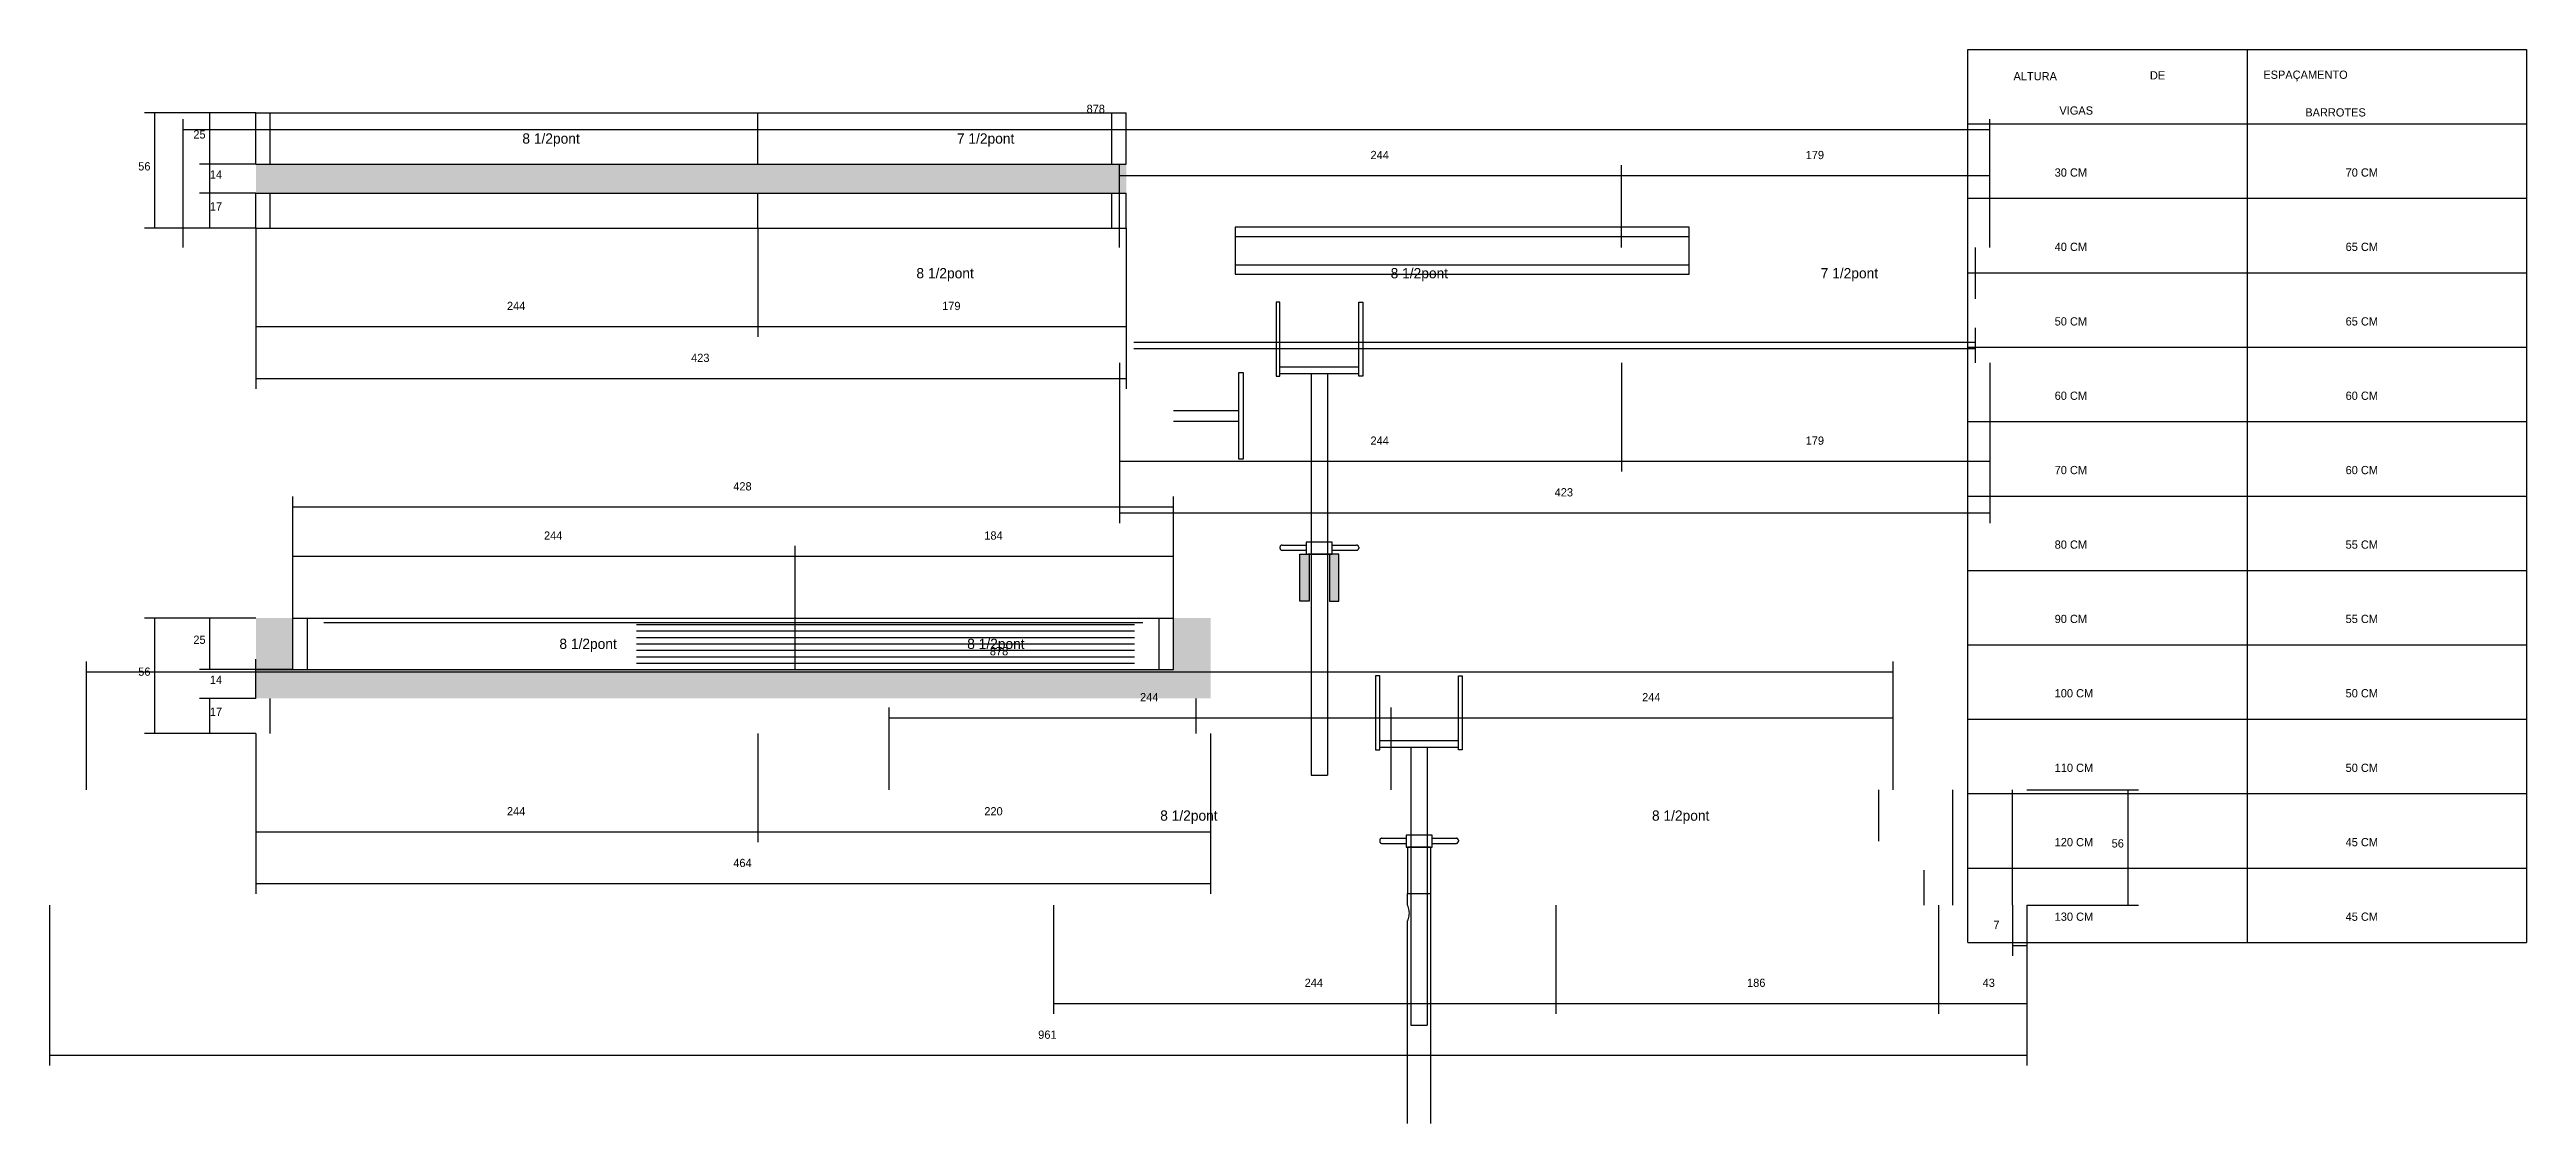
# Model space of a CAD drawing. Header units: metres. Extents: x -2848 to 22762, y -45195 to 1016.
# Drawn here: x 14618 to 15822, y -42290 to -41768 of the extents above; entities that cross this region are included whole.
import ezdxf

# ---------------------------------------------------------------- set-up
doc = ezdxf.new("R2010")
doc.units = ezdxf.units.M
for name, color, linetype in [('BARRA DE ANCORAGEM', 7, 'Continuous'), ('COTA', 4, 'Continuous'), ('Escoras', 2, 'Continuous'), ('Forcador', 251, 'Continuous'), ('GARFOS', 7, 'Continuous'), ('NOMENCLATURA', 7, 'Continuous'), ('Painéis', 200, 'Continuous'), ('Perfil Metálico', 251, 'Continuous'), ('SARR_2.2x7', 40, 'Continuous')]:
    doc.layers.add(name, color=color, linetype=linetype)

msp = doc.modelspace()

# ---------------------------------------------------------------- texts
at = {"layer": 'COTA'}
for s, p in [('878', (15122.1, -41799.3)), ('25', (14688, -41811.7)), ('244', (15260.1, -41821.7)), ('179', (15471.6, -41821.7)), ('56', (14661.2, -41827.2)), ('14', (14696, -41831.2)), ('17', (14696, -41846.7)), ('244', (14840.4, -41895)), ('179', (15051.9, -41895)), ('423', (14929.9, -41920.2)), ('244', (15260.1, -41960.4)), ('179', (15471.6, -41960.4)), ('428', (14950.4, -41982.6)), ('423', (15349.6, -41985.5)), ('244', (14858.4, -42006.5)), ('184', (15072.4, -42006.5)), ('25', (14688, -42057.1)), ('878', (15075.1, -42062.7)), ('56', (14661.2, -42072.6)), ('14', (14696, -42076.6)), ('244', (15148.1, -42085)), ('244', (15392.1, -42085)), ('17', (14696, -42092.1)), ('244', (14840.4, -42140.4)), ('220', (15072.4, -42140.4)), ('56', (15620.3, -42156)), ('464', (14950.4, -42165.5)), ('7', (15562.8, -42195.6)), ('244', (15228.1, -42223.7)), ('186', (15443.1, -42223.7)), ('43', (15557.6, -42223.7)), ('961', (15098.6, -42248.9))]:
    msp.add_text(s, height=4, dxfattribs=at).set_placement(p)
at = {"layer": 'GARFOS'}
for s, p in [('ALTURA   ', (15572.6, -41783.4)), ('DE', (15638.9, -41783)), ('ESPAÇAMENTO', (15694, -41782.7)), ('VIGAS', (15594.9, -41800.1)), ('BARROTES', (15714.4, -41801)), ('30 CM', (15592.6, -41830.2)), ('70 CM', (15734, -41830.2)), ('40 CM', (15592.6, -41866.3)), ('65 CM', (15734, -41866.3)), ('50 CM', (15592.6, -41902.5)), ('65 CM', (15734, -41902.5)), ('60 CM', (15592.6, -41938.6)), ('60 CM', (15734, -41938.6)), ('70 CM', (15592.6, -41974.7)), ('60 CM', (15734, -41974.7)), ('80 CM', (15592.6, -42010.9)), ('55 CM', (15734, -42010.9)), ('90 CM', (15592.6, -42047)), ('55 CM', (15734, -42047)), ('100 CM', (15592.6, -42083.1)), ('50 CM', (15734, -42083.1)), ('110 CM', (15592.6, -42119.3)), ('50 CM', (15734, -42119.3)), ('120 CM', (15592.6, -42155.4)), ('45 CM', (15734, -42155.4)), ('130 CM', (15592.6, -42191.6)), ('45 CM', (15734, -42191.6))]:
    msp.add_text(s, height=4, dxfattribs=at).set_placement(p)
at = {"layer": 'NOMENCLATURA'}
for s, p in [('8 1/2pont', (14847.9, -41814.2)), ('7 1/2pont', (15059.1, -41814.2)), ('8 1/2pont', (15039.4, -41879.6)), ('8 1/2pont', (15269.9, -41879.6)), ('7 1/2pont', (15478.9, -41879.6)), ('8 1/2pont', (14865.9, -42059.6)), ('8 1/2pont', (15064.1, -42059.6)), ('8 1/2pont', (15157.9, -42143)), ('8 1/2pont', (15396.9, -42143))]:
    msp.add_text(s, height=5, dxfattribs=at).set_placement(p)

# ---------------------------------------------------------------- hatches: boundary and pattern name
at = {"layer": 'COTA'}
h = msp.add_hatch(dxfattribs=at)
h.set_pattern_fill('AR-CONC', scale=0.03)
h.paths.add_polyline_path([(14718.4, -41824.2), (14718.4, -41838.2), (15141.4, -41838.2), (15141.4, -41824.2)])
h = msp.add_hatch(dxfattribs=at)
h.set_pattern_fill('AR-CONC', scale=0.03)
h.paths.add_polyline_path([(15164.4, -42069.6), (14736.4, -42069.6), (14736.4, -42044.6), (14718.4, -42044.6), (14718.4, -42083.6), (15182.4, -42083.6), (15182.4, -42044.6), (15164.4, -42044.6)])
at = {"layer": 'Perfil Metálico'}
h = msp.add_hatch(color=8, dxfattribs=at)
h.dxf.hatch_style = 1
h.paths.add_polyline_path([(15225.8, -42036.3), (15230.3, -42036.3), (15230.3, -42013.5), (15225.8, -42013.5)])
h = msp.add_hatch(color=8, dxfattribs=at)
h.dxf.hatch_style = 1
h.paths.add_polyline_path([(15240.2, -42036.3), (15244.7, -42036.3), (15244.7, -42013.5), (15240.2, -42013.5)])

# ---------------------------------------------------------------- linework, layer by layer
at = {"layer": 'BARRA DE ANCORAGEM'}
for p, q in [((15164.4, -41943.7), (15196, -41943.7)), ((15164.4, -41949), (15196, -41949))]:
    msp.add_line(p, q, dxfattribs=at)
msp.add_lwpolyline([(15198.4, -41967.2), (15198.4, -41925.5), (15196, -41925.5), (15196, -41967.2)], close=True, dxfattribs=at)
at = {"layer": 'COTA'}
for p, q in [((14718.4, -41799.2), (14664.2, -41799.2)), ((14669.2, -41855.2), (14669.2, -41799.2)), ((14683.1, -41864.6), (14683.1, -41802.3)), ((14683.1, -41807.3), (15561.1, -41807.3)), ((14718.4, -41799.2), (14691, -41799.2)), ((14696, -41824.2), (14696, -41799.2)), ((15561.1, -41864.6), (15561.1, -41802.3)), ((14718.4, -41824.2), (14691, -41824.2)), ((14718.4, -41824.2), (14691, -41824.2)), ((14696, -41838.2), (14696, -41824.2)), ((15138.1, -41864.6), (15138.1, -41824.7)), ((15138.1, -41829.7), (15382.1, -41829.7)), ((15382.1, -41864.6), (15382.1, -41824.7)), ((15382.1, -41864.6), (15382.1, -41824.7)), ((15382.1, -41829.7), (15561.1, -41829.7)), ((15561.1, -41864.6), (15561.1, -41824.7)), ((14718.4, -41838.2), (14691, -41838.2)), ((14718.4, -41838.2), (14691, -41838.2)), ((14696, -41855.2), (14696, -41838.2)), ((14718.4, -41855.2), (14664.2, -41855.2)), ((14718.4, -41855.2), (14691, -41855.2)), ((14718.4, -41855.2), (14718.4, -41908)), ((14718.4, -41855.2), (14718.4, -41933.2)), ((14962.4, -41855.2), (14962.4, -41908)), ((14962.4, -41855.2), (14962.4, -41908)), ((15141.4, -41855.2), (15141.4, -41908)), ((15141.4, -41855.2), (15141.4, -41933.2)), ((14718.4, -41903), (14962.4, -41903)), ((14962.4, -41903), (15141.4, -41903)), ((14718.4, -41928.2), (15141.4, -41928.2)), ((15138.1, -41920.6), (15138.1, -41973.4)), ((15138.1, -41920.6), (15138.1, -41998.5)), ((15382.1, -41920.6), (15382.1, -41973.4)), ((15382.1, -41920.6), (15382.1, -41973.4)), ((15561.1, -41920.6), (15561.1, -41973.4)), ((15561.1, -41920.6), (15561.1, -41998.5)), ((15138.1, -41968.4), (15382.1, -41968.4)), ((15382.1, -41968.4), (15561.1, -41968.4)), ((14736.4, -42044.6), (14736.4, -41985.6)), ((15164.4, -42044.6), (15164.4, -41985.6)), ((14736.4, -41990.6), (15164.4, -41990.6)), ((15138.1, -41993.5), (15561.1, -41993.5)), ((14736.4, -42044.6), (14736.4, -42009.5)), ((14980.4, -42044.6), (14980.4, -42009.5)), ((14980.4, -42044.6), (14980.4, -42009.5)), ((15164.4, -42044.6), (15164.4, -42009.5)), ((14736.4, -42014.5), (14980.4, -42014.5)), ((14980.4, -42014.5), (15164.4, -42014.5)), ((14718.4, -42044.6), (14664.2, -42044.6)), ((14669.2, -42100.6), (14669.2, -42044.6)), ((14718.4, -42044.6), (14691, -42044.6)), ((14696, -42069.6), (14696, -42044.6)), ((14636.1, -42128), (14636.1, -42065.7)), ((14636.1, -42070.7), (15514.1, -42070.7)), ((14736.4, -42069.6), (14691, -42069.6)), ((14718.4, -42083.6), (14718.4, -42064.6)), ((14718.4, -42069.6), (14736.4, -42069.6)), ((14736.4, -42069.6), (14736.4, -42064.6)), ((15514.1, -42128), (15514.1, -42065.7)), ((14718.4, -42083.6), (14691, -42083.6)), ((14696, -42100.6), (14696, -42083.6)), ((15026.1, -42128), (15026.1, -42088)), ((15026.1, -42093), (15270.1, -42093)), ((15270.1, -42128), (15270.1, -42088)), ((15270.1, -42128), (15270.1, -42088)), ((15270.1, -42093), (15514.1, -42093)), ((15514.1, -42128), (15514.1, -42088)), ((14718.4, -42100.6), (14664.2, -42100.6)), ((14718.4, -42100.6), (14691, -42100.6)), ((14718.4, -42100.6), (14718.4, -42153.4)), ((14718.4, -42100.6), (14718.4, -42178.5)), ((14962.4, -42100.6), (14962.4, -42153.4)), ((14962.4, -42100.6), (14962.4, -42153.4)), ((15182.4, -42100.6), (15182.4, -42153.4)), ((15182.4, -42100.6), (15182.4, -42178.5)), ((15579.1, -42128), (15633.3, -42128)), ((15628.3, -42184), (15628.3, -42128)), ((14718.4, -42148.4), (14962.4, -42148.4)), ((14962.4, -42148.4), (15182.4, -42148.4)), ((14718.4, -42173.5), (15182.4, -42173.5)), ((14618.1, -42184), (14618.1, -42261.9)), ((15106.1, -42184), (15106.1, -42236.7)), ((15350.1, -42184), (15350.1, -42236.7)), ((15350.1, -42184), (15350.1, -42236.7)), ((15536.1, -42184), (15536.1, -42236.7)), ((15536.1, -42184), (15536.1, -42236.7)), ((15572.1, -42184), (15572.1, -42208.6)), ((15579.1, -42184), (15633.3, -42184)), ((15579.1, -42184), (15579.1, -42261.9)), ((15579.1, -42184), (15579.1, -42208.6)), ((15579.1, -42184), (15579.1, -42236.7)), ((15572.1, -42203.6), (15579.1, -42203.6)), ((15106.1, -42231.7), (15350.1, -42231.7)), ((15350.1, -42231.7), (15536.1, -42231.7)), ((15536.1, -42231.7), (15579.1, -42231.7)), ((14618.1, -42256.9), (15579.1, -42256.9))]:
    msp.add_line(p, q, dxfattribs=at)
at = {"layer": 'Escoras'}
for p, q in [((15240.9, -42013.5), (15229.6, -42013.5)), ((15289.3, -42155.9), (15278.1, -42155.9)), ((15278.1, -42155.9), (15278.1, -42178.4)), ((15289.3, -42155.9), (15289.3, -42290)), ((15278.1, -42178.4), (15289.3, -42178.4)), ((15278.1, -42184), (15278.1, -42178.4)), ((15278.34, -42184.62), (15278.06, -42184.02)), ((15278.06, -42191.67), (15278.34, -42191.07)), ((15278.1, -42290), (15278.1, -42191.7)), ((15278.56, -42185.25), (15278.34, -42184.62)), ((15278.34, -42191.07), (15278.56, -42190.45)), ((15278.74, -42185.88), (15278.56, -42185.25)), ((15278.56, -42190.45), (15278.74, -42189.81)), ((15278.87, -42186.53), (15278.74, -42185.88)), ((15278.74, -42189.81), (15278.87, -42189.17)), ((15278.95, -42187.19), (15278.87, -42186.53)), ((15278.87, -42189.17), (15278.95, -42188.51)), ((15278.97, -42187.85), (15278.95, -42187.19)), ((15278.95, -42188.51), (15278.97, -42187.85))]:
    msp.add_line(p, q, dxfattribs=at)
at = {"layer": 'Forcador'}
for p, q in [((15216.1, -41922.6), (15254.4, -41922.6)), ((15216.1, -41925.8), (15254.4, -41925.8)), ((15231.3, -41925.8), (15231.3, -42036.3)), ((15239.2, -41925.8), (15239.2, -42036.3)), ((15216.1, -42010.2), (15216.1, -42010.6)), ((15216.12, -42010.04), (15216.11, -42010.17)), ((15216.11, -42010.62), (15216.12, -42010.76)), ((15216.14, -42009.91), (15216.12, -42010.04)), ((15216.12, -42010.76), (15216.14, -42010.89)), ((15216.19, -42009.79), (15216.14, -42009.91)), ((15216.14, -42010.89), (15216.19, -42011.01)), ((15216.25, -42009.67), (15216.19, -42009.79)), ((15216.19, -42011.01), (15216.25, -42011.13)), ((15216.32, -42009.56), (15216.25, -42009.67)), ((15216.25, -42011.13), (15216.32, -42011.24)), ((15216.41, -42009.46), (15216.32, -42009.56)), ((15216.32, -42011.24), (15216.41, -42011.34)), ((15216.51, -42009.37), (15216.41, -42009.46)), ((15216.41, -42011.34), (15216.51, -42011.43)), ((15216.62, -42009.3), (15216.51, -42009.37)), ((15216.51, -42011.43), (15216.62, -42011.5)), ((15216.74, -42009.24), (15216.62, -42009.3)), ((15216.62, -42011.5), (15216.74, -42011.56)), ((15216.86, -42009.2), (15216.74, -42009.24)), ((15216.74, -42011.56), (15216.86, -42011.6)), ((15216.99, -42009.17), (15216.86, -42009.2)), ((15216.86, -42011.6), (15216.99, -42011.63)), ((15217.12, -42009.16), (15216.99, -42009.17)), ((15216.99, -42011.63), (15217.12, -42011.64)), ((15217.1, -42009.2), (15228.9, -42009.2)), ((15217.1, -42011.6), (15228.9, -42011.6)), ((15241.5, -42009.2), (15253.3, -42009.2)), ((15241.5, -42011.6), (15253.3, -42011.6)), ((15253.48, -42009.17), (15253.35, -42009.16)), ((15253.35, -42011.64), (15253.48, -42011.63)), ((15253.61, -42009.2), (15253.48, -42009.17)), ((15253.48, -42011.63), (15253.61, -42011.6)), ((15253.73, -42009.24), (15253.61, -42009.2)), ((15253.61, -42011.6), (15253.73, -42011.56)), ((15253.85, -42009.3), (15253.73, -42009.24)), ((15253.73, -42011.56), (15253.85, -42011.5)), ((15253.96, -42009.37), (15253.85, -42009.3)), ((15253.85, -42011.5), (15253.96, -42011.43)), ((15254.06, -42009.46), (15253.96, -42009.37)), ((15253.96, -42011.43), (15254.06, -42011.34)), ((15254.15, -42009.56), (15254.06, -42009.46)), ((15254.06, -42011.34), (15254.15, -42011.24)), ((15254.22, -42009.67), (15254.15, -42009.56)), ((15254.15, -42011.24), (15254.22, -42011.13)), ((15254.28, -42009.79), (15254.22, -42009.67)), ((15254.22, -42011.13), (15254.28, -42011.01)), ((15254.33, -42009.91), (15254.28, -42009.79)), ((15254.28, -42011.01), (15254.33, -42010.89)), ((15254.35, -42010.04), (15254.33, -42009.91)), ((15254.33, -42010.89), (15254.35, -42010.76)), ((15254.36, -42010.17), (15254.35, -42010.04)), ((15254.35, -42010.76), (15254.36, -42010.62)), ((15254.4, -42010.2), (15254.4, -42010.6)), ((15231.3, -42036.3), (15231.3, -42059.1)), ((15239.2, -42036.3), (15239.2, -42059.1)), ((15231.3, -42059.1), (15231.3, -42120.8)), ((15239.2, -42059.1), (15239.2, -42120.8)), ((15264.6, -42104.1), (15302.8, -42104.1)), ((15264.6, -42107.3), (15302.8, -42107.3)), ((15279.7, -42107.3), (15279.7, -42242.3)), ((15287.6, -42107.3), (15287.6, -42242.3)), ((15231.3, -42120.8), (15239.2, -42120.8)), ((15264.57, -42152.39), (15264.56, -42152.52)), ((15264.56, -42152.97), (15264.57, -42153.11)), ((15264.6, -42152.26), (15264.57, -42152.39)), ((15264.57, -42153.11), (15264.6, -42153.24)), ((15264.64, -42152.14), (15264.6, -42152.26)), ((15264.6, -42152.5), (15264.6, -42153)), ((15264.6, -42153.24), (15264.64, -42153.36)), ((15264.7, -42152.02), (15264.64, -42152.14)), ((15264.64, -42153.36), (15264.7, -42153.48)), ((15264.77, -42151.91), (15264.7, -42152.02)), ((15264.7, -42153.48), (15264.77, -42153.59)), ((15264.86, -42151.81), (15264.77, -42151.91)), ((15264.77, -42153.59), (15264.86, -42153.69)), ((15264.96, -42151.72), (15264.86, -42151.81)), ((15264.86, -42153.69), (15264.96, -42153.78)), ((15265.07, -42151.65), (15264.96, -42151.72)), ((15264.96, -42153.78), (15265.07, -42153.85)), ((15265.19, -42151.59), (15265.07, -42151.65)), ((15265.07, -42153.85), (15265.19, -42153.91)), ((15265.31, -42151.55), (15265.19, -42151.59)), ((15265.19, -42153.91), (15265.31, -42153.95)), ((15265.44, -42151.52), (15265.31, -42151.55)), ((15265.31, -42153.95), (15265.44, -42153.98)), ((15265.57, -42151.51), (15265.44, -42151.52)), ((15265.44, -42153.98), (15265.57, -42153.99)), ((15265.6, -42151.5), (15277.4, -42151.5)), ((15265.6, -42154), (15277.4, -42154)), ((15290, -42151.5), (15301.8, -42151.5)), ((15290, -42154), (15301.8, -42154)), ((15301.93, -42151.52), (15301.8, -42151.51)), ((15301.8, -42153.99), (15301.93, -42153.98)), ((15302.06, -42151.55), (15301.93, -42151.52)), ((15301.93, -42153.98), (15302.06, -42153.95)), ((15302.19, -42151.59), (15302.06, -42151.55)), ((15302.06, -42153.95), (15302.19, -42153.91)), ((15302.31, -42151.65), (15302.19, -42151.59)), ((15302.19, -42153.91), (15302.31, -42153.85)), ((15302.42, -42151.72), (15302.31, -42151.65)), ((15302.31, -42153.85), (15302.42, -42153.78)), ((15302.52, -42151.81), (15302.42, -42151.72)), ((15302.42, -42153.78), (15302.52, -42153.69)), ((15302.6, -42151.91), (15302.52, -42151.81)), ((15302.52, -42153.69), (15302.6, -42153.59)), ((15302.68, -42152.02), (15302.6, -42151.91)), ((15302.6, -42153.59), (15302.68, -42153.48)), ((15302.73, -42152.14), (15302.68, -42152.02)), ((15302.68, -42153.48), (15302.73, -42153.36)), ((15302.78, -42152.26), (15302.73, -42152.14)), ((15302.73, -42153.36), (15302.78, -42153.24)), ((15302.8, -42152.39), (15302.78, -42152.26)), ((15302.78, -42153.24), (15302.8, -42153.11)), ((15302.81, -42152.52), (15302.8, -42152.39)), ((15302.8, -42152.5), (15302.8, -42153)), ((15302.8, -42153.11), (15302.81, -42152.97)), ((15279.7, -42242.3), (15287.6, -42242.3))]:
    msp.add_line(p, q, dxfattribs=at)
for points in [[(15214.2, -41891.1), (15214.2, -41927.1), (15216.1, -41927.1), (15216.1, -41891.1)], [(15256.3, -41891.1), (15256.3, -41927.1), (15254.4, -41927.1), (15254.4, -41891.1)], [(15228.9, -42007.7), (15228.9, -42013.5), (15241.5, -42013.5), (15241.5, -42007.7)], [(15262.6, -42072.6), (15262.6, -42108.6), (15264.6, -42108.6), (15264.6, -42072.6)], [(15304.7, -42072.6), (15304.7, -42108.6), (15302.8, -42108.6), (15302.8, -42072.6)], [(15277.4, -42150), (15277.4, -42155.9), (15290, -42155.9), (15290, -42150)]]:
    msp.add_lwpolyline(points, close=True, dxfattribs=at)
at = {"layer": 'GARFOS'}
for p, q in [((15550.4, -42202.1), (15550.4, -41768.5)), ((15550.4, -41768.5), (15821.9, -41768.5)), ((15686.1, -41768.5), (15686.1, -42202.1)), ((15821.9, -41768.5), (15821.9, -42202.1)), ((15550.4, -41804.6), (15821.9, -41804.6)), ((15550.4, -41840.7), (15821.9, -41840.7)), ((15550.4, -41876.9), (15821.9, -41876.9)), ((15550.4, -41913), (15821.9, -41913)), ((15550.4, -41949.1), (15821.9, -41949.1)), ((15550.4, -41985.3), (15821.9, -41985.3)), ((15550.4, -42021.4), (15821.9, -42021.4)), ((15550.4, -42057.6), (15821.9, -42057.6)), ((15550.4, -42093.7), (15821.9, -42093.7)), ((15550.4, -42129.8), (15821.9, -42129.8)), ((15550.4, -42166), (15821.9, -42166)), ((15550.4, -42202.1), (15821.9, -42202.1))]:
    msp.add_line(p, q, dxfattribs=at)
at = {"layer": 'Painéis'}
for p, q in [((14718.4, -41799.2), (15141.4, -41799.2)), ((14718.4, -41824.2), (14718.4, -41799.2)), ((14962.4, -41824.2), (14962.4, -41799.2)), ((15141.4, -41824.2), (15141.4, -41799.2)), ((14718.4, -41824.2), (15141.4, -41824.2)), ((14718.4, -41838.2), (15141.4, -41838.2)), ((14718.4, -41855.2), (14718.4, -41838.2)), ((14962.4, -41855.2), (14962.4, -41838.2)), ((15141.4, -41855.2), (15141.4, -41838.2)), ((14718.4, -41855.2), (15141.4, -41855.2)), ((14736.4, -42044.6), (15164.4, -42044.6)), ((14736.4, -42069.6), (14736.4, -42044.6)), ((14980.4, -42069.6), (14980.4, -42044.6)), ((15164.4, -42069.6), (15164.4, -42044.6)), ((14736.4, -42069.6), (15164.4, -42069.6))]:
    msp.add_line(p, q, dxfattribs=at)
at = {"layer": 'Perfil Metálico'}
for p, q in [((15194.4, -41859.3), (15414.9, -41859.3)), ((15194.4, -41873.1), (15414.9, -41873.1))]:
    msp.add_line(p, q, dxfattribs=at)
for points in [[(15194.4, -41877.6), (15414.9, -41877.6), (15414.9, -41854.8), (15194.4, -41854.8)], [(15230.3, -42036.3), (15225.8, -42036.3), (15225.8, -42013.5), (15230.3, -42013.5)], [(15240.2, -42036.3), (15244.7, -42036.3), (15244.7, -42013.5), (15240.2, -42013.5)]]:
    msp.add_lwpolyline(points, close=True, dxfattribs=at)
at = {"layer": 'SARR_2.2x7'}
for p, q in [((14725.4, -41824.2), (14725.4, -41799.2)), ((15134.4, -41824.2), (15134.4, -41799.2)), ((14725.4, -41855.2), (14725.4, -41838.2)), ((15134.4, -41855.2), (15134.4, -41838.2)), ((15554.1, -41889.6), (15554.1, -41864.6)), ((15554.1, -41920.6), (15554.1, -41903.6)), ((15145.1, -41910.6), (15382.1, -41910.6)), ((15145.1, -41913.6), (15382.1, -41913.6)), ((15382.1, -41910.6), (15554.1, -41910.6)), ((15382.1, -41913.6), (15554.1, -41913.6)), ((14743.4, -42069.6), (14743.4, -42044.6)), ((14751.4, -42046.8), (14980.4, -42046.8)), ((14903.4, -42047.72), (15145.4, -42047.72)), ((14980.4, -42046.8), (15149.4, -42046.8)), ((15157.4, -42069.6), (15157.4, -42044.6)), ((14903.4, -42050.85), (15145.4, -42050.85)), ((14903.4, -42053.97), (15145.4, -42053.97)), ((14903.4, -42057.1), (15145.4, -42057.1)), ((14903.4, -42060.22), (15145.4, -42060.22)), ((14903.4, -42063.35), (15145.4, -42063.35)), ((14903.4, -42066.47), (15145.4, -42066.47)), ((14725.4, -42100.6), (14725.4, -42083.6)), ((15175.4, -42100.6), (15175.4, -42083.6)), ((15507.1, -42153), (15507.1, -42128)), ((15543.1, -42184), (15543.1, -42128)), ((15572.1, -42184), (15572.1, -42128)), ((15529.1, -42184), (15529.1, -42167))]:
    msp.add_line(p, q, dxfattribs=at)

msp.set_redraw_order([(e.dxf.handle, doc.entitydb.next_handle()) for e in msp.query("TEXT MTEXT ATTDEF DIMENSION ARC_DIMENSION")])  # texts and dimensions are drawn at this point

doc.saveas('drawing.dxf')
